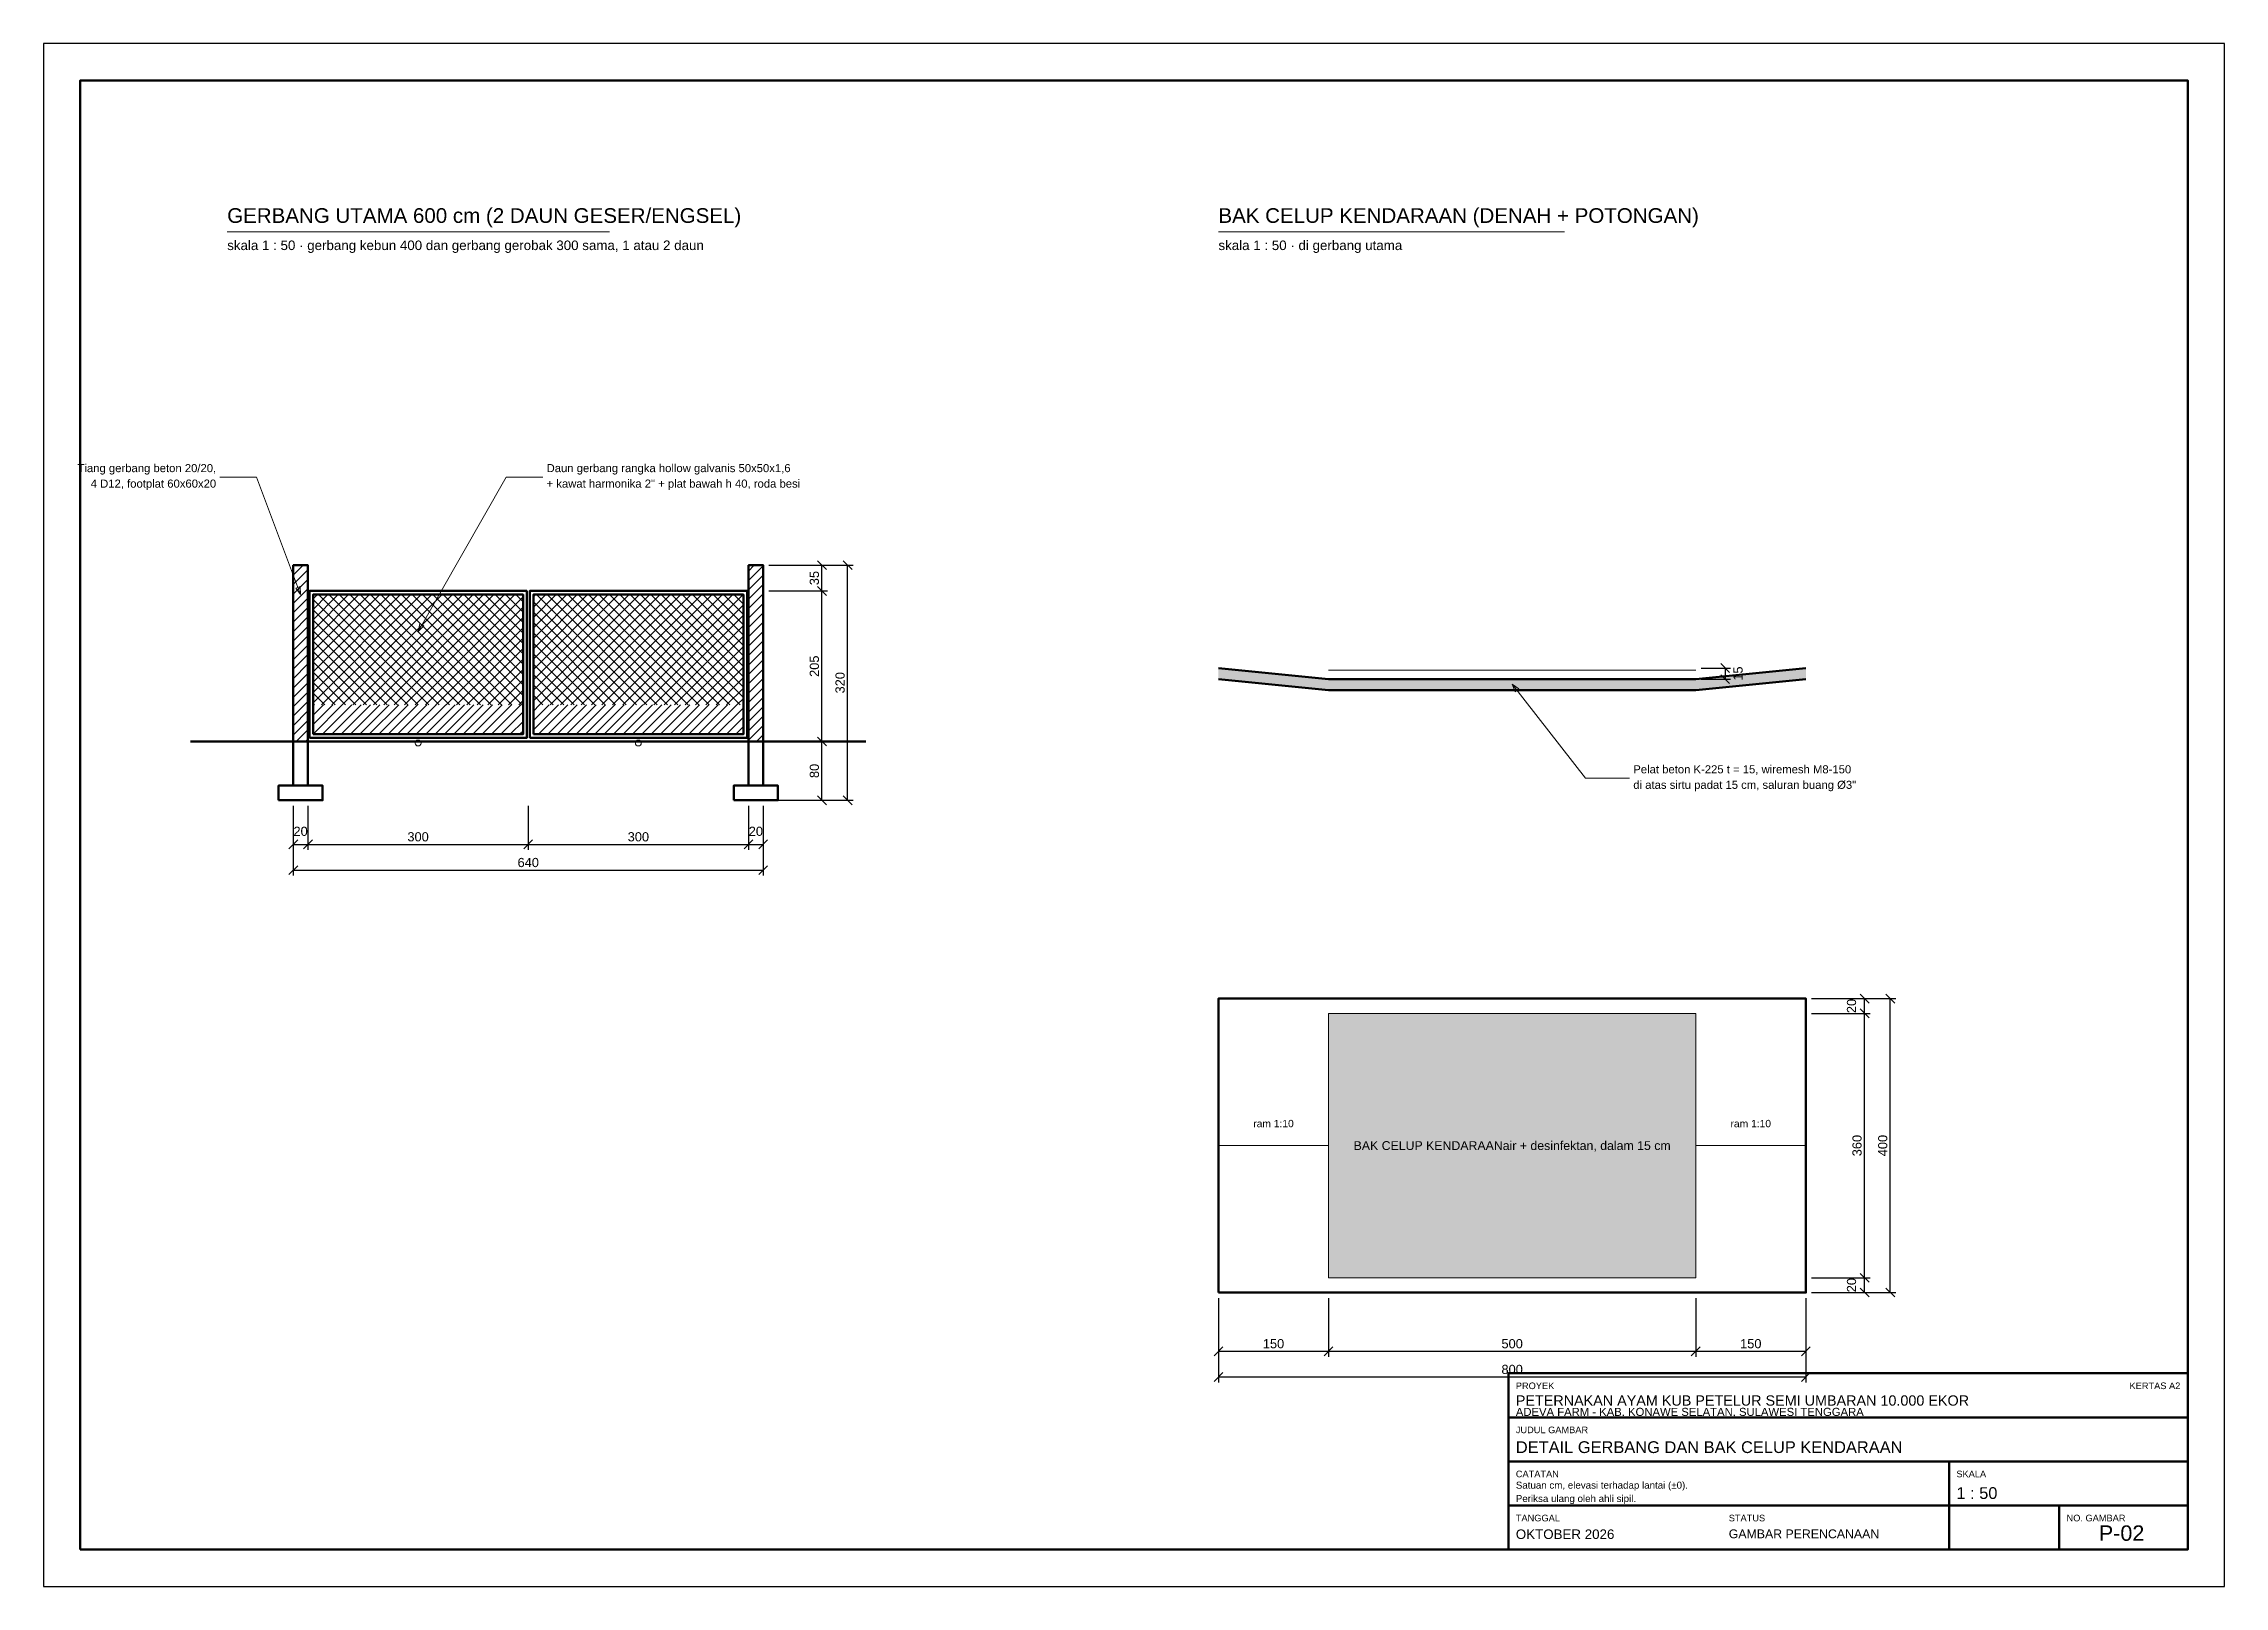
# Model space of a CAD drawing. Header units: centimetres. Extents: x 0 to 113138, y 0 to 42000.
# Drawn here: x 110168 to 113138, y 0 to 2100 of the extents above; entities that cross this region are included whole.
import ezdxf
from ezdxf.enums import TextEntityAlignment as Align

# ---------------------------------------------------------------- set-up
doc = ezdxf.new("R2010")
doc.units = ezdxf.units.CM
doc.linetypes.add('DASHED', pattern=[1.524, 1.27, -0.254])
for name, color, linetype, lineweight in [('A-AIR', 5, 'CONTINUOUS', 18), ('A-DIM', 140, 'CONTINUOUS', 13), ('A-FRAME', 7, 'CONTINUOUS', 50), ('A-HATCH', 8, 'CONTINUOUS', 9), ('A-PERABOT', 8, 'CONTINUOUS', 18), ('A-STRUKTUR', 7, 'CONTINUOUS', 50), ('A-TANAH', 34, 'CONTINUOUS', 18), ('A-TEKS', 7, 'CONTINUOUS', 18), ('A-TERSEMBUNYI', 8, 'DASHED', 13)]:
    doc.layers.add(name, color=color, linetype=linetype, lineweight=lineweight)
doc.styles.add('ARIAL', font='arial.ttf')
doc.dimstyles.new('D50', dxfattribs={"dimtxt": 12.5, "dimasz": 10, "dimexe": 7.5, "dimexo": 7.5, "dimgap": 4, "dimtad": 1, "dimdec": 0, "dimtxsty": 'ARIAL', "dimtsz": 6, "dimcen": 2.5, "dimclrd": 140, "dimclre": 140, "dimclrt": 250, "dimazin": 3, "dimtfac": 1, "dimtmove": 0, "dimatfit": 3})

msp = doc.modelspace()

# ---------------------------------------------------------------- texts
at = {"layer": 'A-TEKS', "style": 'ARIAL'}
for s, p in [('GERBANG UTAMA 600 cm (2 DAUN GESER/ENGSEL)', (110418, 1850)), ('BAK CELUP KENDARAAN (DENAH + POTONGAN)', (111768, 1850))]:
    msp.add_text(s, height=20, dxfattribs=at).set_placement(p, align=Align.BOTTOM_LEFT)
for s, height, p in [('skala 1 : 50 · gerbang kebun 400 dan gerbang gerobak 300 sama, 1 atau 2 daun', 13, (110418, 1832)), ('skala 1 : 50 · di gerbang utama', 13, (111768, 1832)), ('PROYEK', 9, (112173, 277.5)), ('ADEVA FARM - KAB. KONAWE SELATAN, SULAWESI TENGGARA', 11, (112173, 243)), ('PETERNAKAN AYAM KUB PETELUR SEMI UMBARAN 10.000 EKOR', 14, (112173, 260)), ('JUDUL GAMBAR', 9, (112173, 217.5)), ('DETAIL GERBANG DAN BAK CELUP KENDARAAN', 16, (112173, 197.5)), ('CATATAN', 9, (112173, 157.5)), ('SKALA', 9, (112773, 157.5)), ('1 : 50', 16, (112773, 135)), ('TANGGAL', 9, (112173, 97.5)), ('STATUS', 9, (112463, 97.5)), ('NO. GAMBAR', 9, (112923, 97.5)), ('OKTOBER 2026', 13, (112173, 77.5)), ('GAMBAR PERENCANAAN', 12, (112463, 77.5))]:
    msp.add_text(s, height=height, dxfattribs=at).set_placement(p, align=Align.TOP_LEFT)
for s, height, p in [('ram 1:10', 10, (111843, 630)), ('ram 1:10', 10, (112493, 630)), ('BAK CELUP KENDARAANair + desinfektan, dalam 15 cm', 12, (112168, 600)), ('P-02', 21, (112998, 72.5))]:
    msp.add_text(s, height=height, dxfattribs=at).set_placement(p, align=Align.MIDDLE_CENTER)
msp.add_text('KERTAS A2', height=9, dxfattribs=at).set_placement((113078, 277.5), align=Align.TOP_RIGHT)
at = {"layer": 'A-TEKS', "line_spacing_factor": 1.15, "style": 'ARIAL'}
for s, insert, char_height, attachment_point in [('Tiang gerbang beton 20/20,\\P4 D12, footplat 60x60x20', (110403, 1510), 11, 6), ('Daun gerbang rangka hollow galvanis 50x50x1,6\\P+ kawat harmonika 2" + plat bawah h 40, roda besi', (110853, 1510), 11, 4), ('Pelat beton K-225 t = 15, wiremesh M8-150\\Pdi atas sirtu padat 15 cm, saluran buang Ø3"', (112333, 1100), 11, 4), ('Satuan cm, elevasi terhadap lantai (±0).\\PPeriksa ulang oleh ahli sipil.', (112173, 142.5), 9.5, 1)]:
    msp.add_mtext(s, dxfattribs=dict(at, insert=insert, char_height=char_height, attachment_point=attachment_point))

# ---------------------------------------------------------------- dimensions: what is measured, and where the dimension line sits
at = {"layer": 'A-DIM'}
for base, p1, p2 in [((111228, 1355), (111148, 1355), (111148, 1390)), ((111263, 1070), (111148, 1070), (111148, 1390)), ((111228, 1150), (111148, 1150), (111148, 1355)), ((112458, 1250), (112418, 1250), (112418, 1235)), ((111228, 1070), (111148, 1070), (111148, 1150)), ((112648, 780), (112568, 780), (112568, 800)), ((112683, 400), (112568, 400), (112568, 800)), ((112648, 420), (112568, 420), (112568, 780)), ((112648, 400), (112568, 400), (112568, 420))]:
    msp.add_linear_dim(base=base, p1=p1, p2=p2, angle=90, dimstyle='D50', dxfattribs=at).render()
for base, p1, p2 in [((110508, 1010), (110508, 1070), (110528, 1070)), ((110508, 975), (110508, 1070), (111148, 1070)), ((110528, 1010), (110528, 1070), (110828, 1070)), ((110828, 1010), (110828, 1070), (111128, 1070)), ((111128, 1010), (111128, 1070), (111148, 1070)), ((111768, 320), (111768, 400), (111918, 400)), ((111768, 285), (111768, 400), (112568, 400)), ((111918, 320), (111918, 400), (112418, 400)), ((112418, 320), (112418, 400), (112568, 400))]:
    msp.add_linear_dim(base=base, p1=p1, p2=p2, dimstyle='D50', dxfattribs=at).render()

# ---------------------------------------------------------------- hatches: boundary and pattern name
at = {"layer": 'A-HATCH'}
h = msp.add_hatch(dxfattribs=at)
h.set_pattern_fill('ANSI31', scale=2.85)
h.paths.add_polyline_path([(110508, 1150), (110528, 1150), (110528, 1390), (110508, 1390)])
h = msp.add_hatch(dxfattribs=at)
h.set_pattern_fill('ANSI31', scale=2.85)
h.paths.add_polyline_path([(111128, 1150), (111148, 1150), (111148, 1390), (111128, 1390)])
h = msp.add_hatch(dxfattribs=at)
h.set_pattern_fill('ANSI37', scale=3.15)
h.paths.add_polyline_path([(110535, 1200), (110821, 1200), (110821, 1350), (110535, 1350)])
h = msp.add_hatch(dxfattribs=at)
h.set_pattern_fill('ANSI37', scale=3.15)
h.paths.add_polyline_path([(110835, 1200), (111121, 1200), (111121, 1350), (110835, 1350)])
h = msp.add_hatch(dxfattribs=at)
h.set_pattern_fill('AR-CONC', scale=0.175)
h.paths.add_polyline_path([(111768, 1250), (111918, 1235), (112418, 1235), (112568, 1250), (112568, 1235), (112418, 1220), (111918, 1220), (111768, 1235)])
h = msp.add_hatch(dxfattribs=at)
h.set_pattern_fill('ANSI31', scale=2.85)
h.paths.add_polyline_path([(110535, 1160), (110821, 1160), (110821, 1200), (110535, 1200)])
h = msp.add_hatch(dxfattribs=at)
h.set_pattern_fill('ANSI31', scale=2.85)
h.paths.add_polyline_path([(110835, 1160), (111121, 1160), (111121, 1200), (110835, 1200)])
at = {"layer": 'A-HATCH', "true_color": 0xb0d0ec}
h = msp.add_hatch(color=8, dxfattribs=at)
h.dxf.hatch_style = 1
h.paths.add_polyline_path([(111918, 420), (112418, 420), (112418, 780), (111918, 780)])

# ---------------------------------------------------------------- linework, layer by layer
at = {"layer": 'A-AIR'}
msp.add_line((111918, 1247), (112418, 1247), dxfattribs=at)
msp.add_lwpolyline([(111918, 420), (112418, 420), (112418, 780), (111918, 780)], close=True, dxfattribs=at)
at = {"layer": 'A-DIM'}
for points in [[(110518, 1350), (110458, 1510), (110408, 1510)], [(110678, 1300), (110798, 1510), (110848, 1510)], [(112168, 1228), (112268, 1100), (112328, 1100)]]:
    msp.add_lwpolyline(points, dxfattribs=at)
for points in [[(110518, 1350), (110517.35, 1360.98), (110511.27, 1358.7)], [(110678, 1300), (110686.04, 1307.51), (110680.39, 1310.74)], [(112168, 1228), (112171.91, 1217.72), (112177.03, 1221.72)]]:
    msp.add_lwpolyline(points, close=True, dxfattribs=at)
at = {"layer": 'A-FRAME'}
for p, q in [((112163, 230), (113088, 230)), ((112163, 170), (113088, 170)), ((112763, 50), (112763, 170)), ((112163, 110), (113088, 110)), ((112913, 50), (112913, 110))]:
    msp.add_line(p, q, dxfattribs=at)
at = {"layer": 'A-FRAME', "lineweight": 25}
msp.add_lwpolyline([(110168, 0), (113138, 0), (113138, 2100), (110168, 2100)], close=True, dxfattribs=at)
at = {"layer": 'A-FRAME'}
for points in [[(110218, 50), (113088, 50), (113088, 2050), (110218, 2050)], [(112163, 50), (113088, 50), (113088, 290), (112163, 290)]]:
    msp.add_lwpolyline(points, close=True, dxfattribs=at)
at = {"layer": 'A-PERABOT'}
for centre in [(110678, 1148), (110978, 1148)]:
    msp.add_circle(centre, 4, dxfattribs=at)
at = {"layer": 'A-STRUKTUR'}
for points in [[(110508, 1090), (110528, 1090), (110528, 1390), (110508, 1390)], [(111128, 1090), (111148, 1090), (111148, 1390), (111128, 1390)], [(110530, 1155), (110826, 1155), (110826, 1355), (110530, 1355)], [(110535, 1160), (110821, 1160), (110821, 1350), (110535, 1350)], [(110830, 1155), (111126, 1155), (111126, 1355), (110830, 1355)], [(110835, 1160), (111121, 1160), (111121, 1350), (110835, 1350)], [(110488, 1070), (110548, 1070), (110548, 1090), (110488, 1090)], [(111108, 1070), (111168, 1070), (111168, 1090), (111108, 1090)], [(111768, 400), (112568, 400), (112568, 800), (111768, 800)]]:
    msp.add_lwpolyline(points, close=True, dxfattribs=at)
for points in [[(111768, 1250), (111918, 1235), (112418, 1235), (112568, 1250)], [(111768, 1235), (111918, 1220), (112418, 1220), (112568, 1235)]]:
    msp.add_lwpolyline(points, dxfattribs=at)
at = {"layer": 'A-TANAH', "lineweight": 50}
msp.add_line((110368, 1150), (111288, 1150), dxfattribs=at)
at = {"layer": 'A-TEKS'}
for p, q in [((110418, 1844), (110938.8, 1844)), ((111768, 1844), (112239.2, 1844))]:
    msp.add_line(p, q, dxfattribs=at)
at = {"layer": 'A-TERSEMBUNYI'}
for points in [[(111768, 600), (111918, 600)], [(112418, 600), (112568, 600)]]:
    msp.add_lwpolyline(points, dxfattribs=at)

msp.set_redraw_order([(e.dxf.handle, doc.entitydb.next_handle()) for e in msp.query("TEXT MTEXT ATTDEF DIMENSION ARC_DIMENSION")])  # texts and dimensions are drawn at this point

doc.saveas('drawing.dxf')
